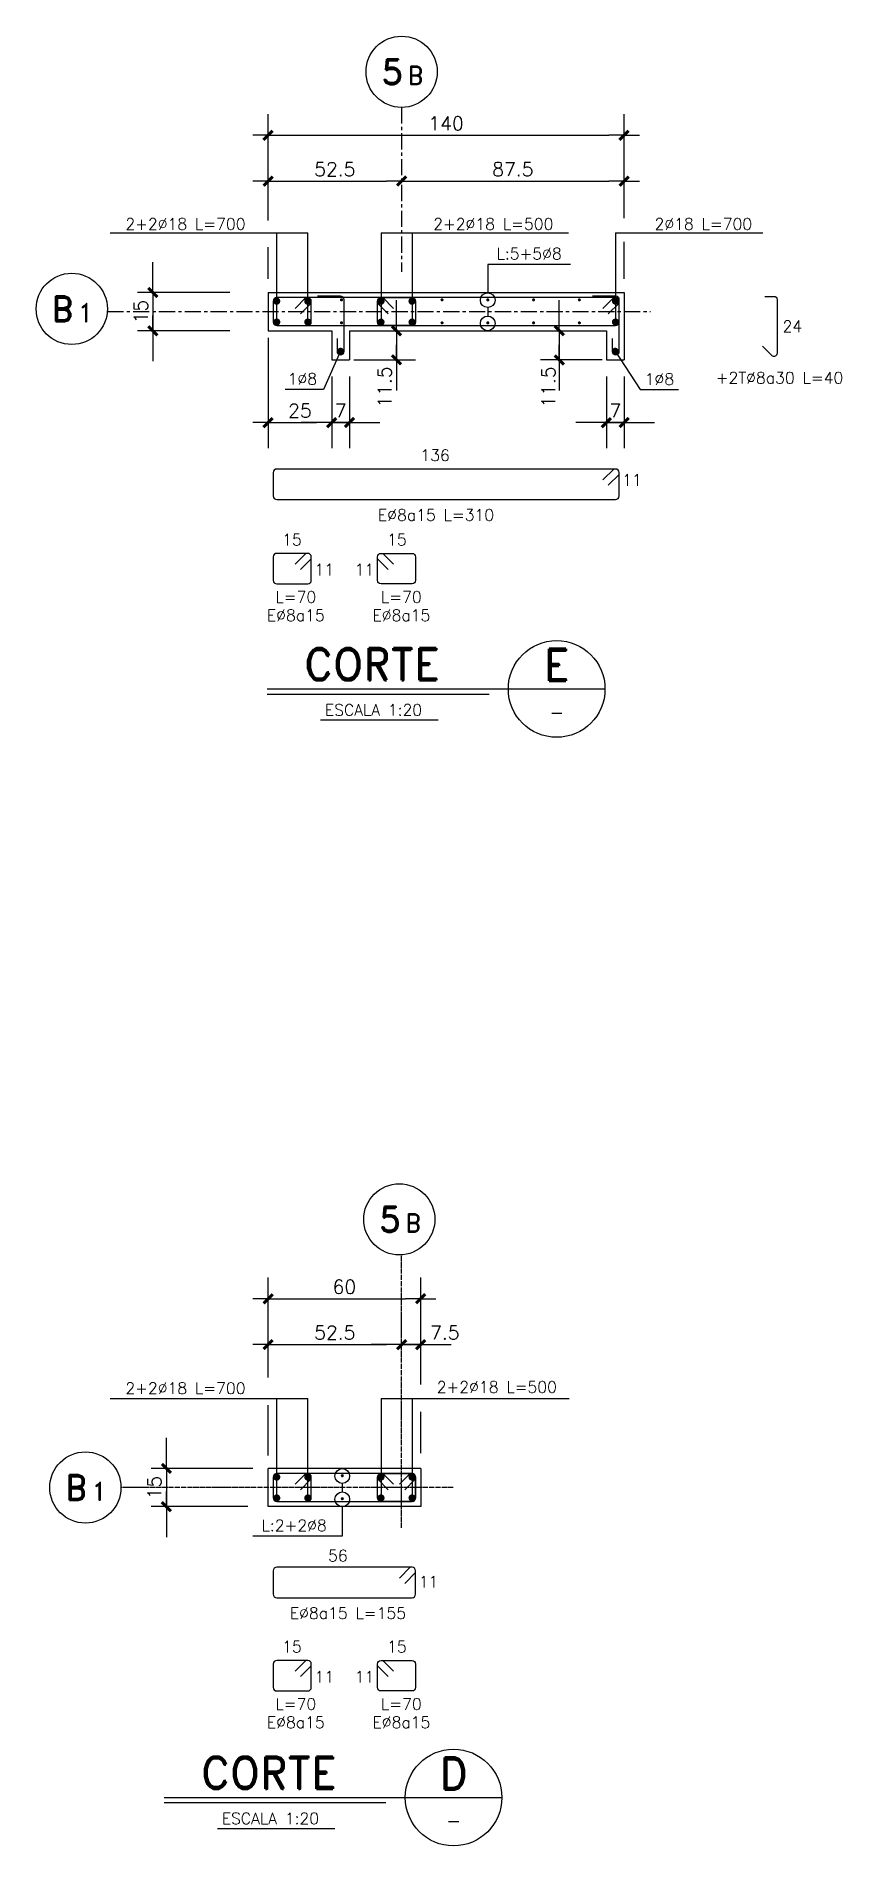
# Model space of a CAD drawing. Header units: millimetres. Extents: x 7459 to 12214, y -1151 to 2331.
# Drawn here: x 11422 to 12214, y -340 to 1439 of the extents above; entities that cross this region are included whole.
import ezdxf
from ezdxf.enums import TextEntityAlignment as Align

# ---------------------------------------------------------------- set-up
doc = ezdxf.new("R2010")
doc.units = ezdxf.units.MM
doc.header["$LTSCALE"] = 0.5
doc.linetypes.add('CENTER', pattern=[50.8, 31.75, -6.35, 6.35, -6.35])
doc.linetypes.add('EJES', pattern=[12.5, 10, -1, 0.5, -1])
for name, color, linetype in [('A-LINEA 015', 6, 'Continuous'), ('CORTES', 5, 'Continuous'), ('EJES', 1, 'CENTER')]:
    doc.layers.add(name, color=color, linetype=linetype)
doc.styles.add('ROMAND', font='romand')
doc.styles.add('ROMANS', font='romans')
doc.styles.add('ROMANS0', font='romans.shx')
doc.styles.add('SIETE50', font='ROMAND.SHX', dxfattribs={"height": 31.5})
doc.dimstyles.new('ING20', dxfattribs={"dimscale": 50, "dimtxt": 0.27, "dimasz": 0.3, "dimexe": 0.3, "dimexo": 1, "dimgap": 0.1, "dimtad": 1, "dimlfac": 0.4, "dimzin": 12, "dimdsep": 46, "dimtxsty": 'ROMANS', "dimblk1": 'TICK1', "dimblk2": 'TICK1', "dimsah": 1, "dimcen": 0.09, "dimse1": 1, "dimse2": 1, "dimclrd": 2, "dimclre": 1, "dimclrt": 3, "dimadec": 0, "dimazin": 0, "dimtfac": 1, "dimtix": 1, "dimtmove": 2, "dimatfit": 3, "dimldrblk": 'TICK1', "dimfxl": 1, "dimtolj": 1, "dimtzin": 12, "dimarcsym": 0})

msp = doc.modelspace()

# ---------------------------------------------------------------- texts
at = {"layer": 'CORTES', "color": 9, "style": 'ROMANS0'}
for s, p in [('2+2%%C18 L=700', (11568.384, 1248.728)), ('2+2%%C18 L=500', (11870.98, 1248.728)), ('2%%C18 L=700', (12077.465, 1248.728)), ('L:5+5%%C8', (11906.208, 1219.531)), ('1%%c8', (11683.33, 1096.459)), ('1%%c8', (12034.299, 1096.261)), ('2+2%%C18 L=700', (11568.384, 104.304)), ('2+2%%C18 L=500', (11874.45, 105.428)), ('L:2+2%%c8', (11675.223, -30.603))]:
    msp.add_text(s, height=11.25, dxfattribs=at).set_placement(p, align=Align.CENTER)
at = {"layer": 'CORTES', "color": 3, "ltscale": 0.5, "style": 'ROMANS0'}
for s, p in [('24', (12164.969, 1153.698)), ('136', (11813.755, 1027.002)), ('11', (12007.358, 1002.663)), ('15', (11673.028, 944.088)), ('11', (11704.858, 914.497)), ('56', (11718.212, -54.73)), ('11', (11807.356, -80.324)), ('15', (11673.028, -144.164)), ('11', (11704.858, -173.755))]:
    msp.add_text(s, height=11.25, dxfattribs=at).set_placement(p, align=Align.MIDDLE)
for s, p in [('+2T%%c8a30 L=40', (12152.342, 1097.494)), ('E%%C8a15 L=310', (11814.724, 962.661)), ('L=70', (11676.887, 882.044)), ('L=70', (11780.642, 882.044)), ('E%%C8a15', (11676.887, 864.044)), ('E%%C8a15', (11780.642, 864.044)), ('E%%C8a15 L=155', (11728.082, -116.887)), ('L=70', (11676.887, -206.207)), ('L=70', (11780.642, -206.207)), ('E%%C8a15', (11676.887, -224.207)), ('E%%C8a15', (11780.642, -224.207))]:
    msp.add_text(s, height=11.25, dxfattribs=at).set_placement(p, align=Align.CENTER)
for s, p in [('15', (11776.209, 944.088)), ('11', (11744.378, 914.497)), ('15', (11776.209, -144.164)), ('11', (11744.378, -173.755))]:
    msp.add_text(s, height=11.25, rotation=359.999997, dxfattribs=at).set_placement(p, align=Align.MIDDLE)

# ---------------------------------------------------------------- blocks, each defined once
blk = doc.blocks.new('TICK1')
at = {"color": 2}
for points in [[(0, 0), (-1, 0)], [(0, 0), (1, 0)]]:
    blk.add_lwpolyline(points, dxfattribs=at)
at = {"color": 2, "const_width": 0.2}
blk.add_lwpolyline([(-0.3, -0.3), (0.3, 0.3)], dxfattribs=at)
blk = doc.blocks.new('*D20')
at = {"layer": 'CORTES', "color": 2, "lineweight": -2}
for p, q in [((11549.6, 46), (11549.6, 61)), ((11549.6, 31), (11549.6, -6.5)), ((11549.6, -21.5), (11549.6, -36.5))]:
    blk.add_line(p, q, dxfattribs=at)
at = {"layer": 'Defpoints', "color": 0}
for p in [(11549.6, 31), (11549.6, -6.5), (11549.6, -6.5)]:
    blk.add_point(p, dxfattribs=at)
at = {"layer": 'CORTES', "color": 2, "lineweight": -2, "xscale": 15, "yscale": 15, "zscale": 15}
for p, rotation in [((11549.6, 31), 270), ((11549.6, -6.5), 90)]:
    blk.add_blockref('TICK1', p, dxfattribs=dict(at, rotation=rotation))
at = {"layer": 'CORTES', "color": 3, "insert": (11537.9, 12.3), "char_height": 13.5, "attachment_point": 5, "rotation": 90, "style": 'ROMANS'}
blk.add_mtext('\\A1;15', dxfattribs=at)
blk = doc.blocks.new('*D21')
at = {"layer": 'CORTES', "color": 2, "lineweight": -2}
for p, q in [((11765.9, 152.8), (11750.9, 152.8)), ((11780.9, 152.8), (11799.6, 152.8)), ((11814.6, 152.8), (11829.6, 152.8))]:
    blk.add_line(p, q, dxfattribs=at)
at = {"layer": 'Defpoints', "color": 0}
for p in [(11780.9, 152.8), (11799.6, 152.8), (11799.6, 152.8)]:
    blk.add_point(p, dxfattribs=at)
at = {"layer": 'CORTES', "color": 2, "lineweight": -2, "xscale": 15, "yscale": 15, "zscale": 15}
blk.add_blockref('TICK1', (11780.9, 152.8), dxfattribs=at)
at = {"layer": 'CORTES', "color": 2, "lineweight": -2, "xscale": 15, "yscale": 15, "zscale": 15, "rotation": 180}
blk.add_blockref('TICK1', (11799.6, 152.8), dxfattribs=at)
at = {"layer": 'CORTES', "color": 3, "insert": (11823.3, 164.6), "char_height": 13.5, "attachment_point": 5, "style": 'ROMANS'}
blk.add_mtext('\\A1;7.5', dxfattribs=at)
blk = doc.blocks.new('t-corte')
at = {"color": 6}
for p, q in [((-169.7, -4.9), (162.3, -4.9)), ((-169.7, -9.9), (48.3, -9.9))]:
    blk.add_line(p, q, dxfattribs=at)
at = {"color": 3}
blk.add_line((-117.3, -35.3), (-1.8, -35.3), dxfattribs=at)
blk.add_circle((114.8, -4.9), 47.5, dxfattribs=at)
at = {"color": 6, "style": 'SIETE50'}
blk.add_text('CORTE', height=31.5, dxfattribs=at).set_placement((-133.4, 3.7))
blk.add_attdef('A', text='', height=31.5, dxfattribs=at).set_placement((114.9, 18.7), align=Align.MIDDLE_CENTER)
at = {"color": 3, "style": 'ROMANS'}
blk.add_attdef('ESCALA', (-113, -31.1), '', height=11.2, dxfattribs=at)
blk.add_attdef('-', text='', height=13, dxfattribs=at).set_placement((115, -27.7), align=Align.MIDDLE)
blk = doc.blocks.new('*D22')
at = {"layer": 'CORTES', "color": 2, "lineweight": -2}
blk.add_line((11664.6, 152.8), (11765.9, 152.8), dxfattribs=at)
at = {"layer": 'Defpoints', "color": 0}
for p in [(11649.6, 152.8), (11780.9, 152.8), (11780.9, 152.8)]:
    blk.add_point(p, dxfattribs=at)
at = {"layer": 'CORTES', "color": 2, "lineweight": -2, "xscale": 15, "yscale": 15, "zscale": 15, "rotation": 180}
blk.add_blockref('TICK1', (11649.6, 152.8), dxfattribs=at)
at = {"layer": 'CORTES', "color": 2, "lineweight": -2, "xscale": 15, "yscale": 15, "zscale": 15}
blk.add_blockref('TICK1', (11780.9, 152.8), dxfattribs=at)
at = {"layer": 'CORTES', "color": 3, "insert": (11715.2, 164.6), "char_height": 13.5, "attachment_point": 5, "style": 'ROMANS'}
blk.add_mtext('\\A1;52.5', dxfattribs=at)
blk = doc.blocks.new('eje-3')
at = {"color": 3, "linetype": 'Continuous'}
blk.add_circle((0, 0), 35, dxfattribs=at)
at = {"color": 5, "linetype": 'Continuous', "style": 'ROMAND'}
for height, p in [(25, (-9.2, 0)), (18, (13.7, -3.6))]:
    blk.add_attdef('0', text='', height=height, dxfattribs=at).set_placement(p, align=Align.MIDDLE)
blk = doc.blocks.new('*D69')
at = {"layer": 'CORTES', "color": 2, "lineweight": -2}
blk.add_line((11664.6, 197.8), (11784.6, 197.8), dxfattribs=at)
at = {"layer": 'Defpoints', "color": 0}
for p in [(11649.6, 197.8), (11799.6, 197.8), (11799.6, 197.8)]:
    blk.add_point(p, dxfattribs=at)
at = {"layer": 'CORTES', "color": 2, "lineweight": -2, "xscale": 15, "yscale": 15, "zscale": 15, "rotation": 180}
blk.add_blockref('TICK1', (11649.6, 197.8), dxfattribs=at)
at = {"layer": 'CORTES', "color": 2, "lineweight": -2, "xscale": 15, "yscale": 15, "zscale": 15}
blk.add_blockref('TICK1', (11799.6, 197.8), dxfattribs=at)
at = {"layer": 'CORTES', "color": 3, "insert": (11724.6, 209.6), "char_height": 13.5, "attachment_point": 5, "style": 'ROMANS'}
blk.add_mtext('\\A1;60', dxfattribs=at)
blk = doc.blocks.new('*D72')
at = {"layer": 'CORTES', "color": 2, "lineweight": -2}
for p, q in [((11536.3, 1201.9), (11536.3, 1216.9)), ((11536.3, 1186.9), (11536.3, 1149.4)), ((11536.3, 1134.4), (11536.3, 1119.4))]:
    blk.add_line(p, q, dxfattribs=at)
at = {"layer": 'Defpoints', "color": 0}
for p in [(11536.3, 1186.9), (11536.3, 1149.4), (11536.3, 1149.4)]:
    blk.add_point(p, dxfattribs=at)
at = {"layer": 'CORTES', "color": 2, "lineweight": -2, "xscale": 15, "yscale": 15, "zscale": 15}
for p, rotation in [((11536.3, 1186.9), 270), ((11536.3, 1149.4), 90)]:
    blk.add_blockref('TICK1', p, dxfattribs=dict(at, rotation=rotation))
at = {"layer": 'CORTES', "color": 3, "insert": (11524.5, 1168.2), "char_height": 13.5, "attachment_point": 5, "rotation": 90, "style": 'ROMANS'}
blk.add_mtext('\\A1;15', dxfattribs=at)
blk = doc.blocks.new('*D74')
at = {"layer": 'CORTES', "color": 2, "lineweight": -2}
blk.add_line((11795.9, 1296.5), (11984.6, 1296.5), dxfattribs=at)
at = {"layer": 'Defpoints', "color": 0}
for p in [(11780.9, 1296.5), (11999.6, 1296.5), (11999.6, 1296.5)]:
    blk.add_point(p, dxfattribs=at)
at = {"layer": 'CORTES', "color": 2, "lineweight": -2, "xscale": 15, "yscale": 15, "zscale": 15, "rotation": 180}
blk.add_blockref('TICK1', (11780.9, 1296.5), dxfattribs=at)
at = {"layer": 'CORTES', "color": 2, "lineweight": -2, "xscale": 15, "yscale": 15, "zscale": 15}
blk.add_blockref('TICK1', (11999.6, 1296.5), dxfattribs=at)
at = {"layer": 'CORTES', "color": 3, "insert": (11890.2, 1308.2), "char_height": 13.5, "attachment_point": 5, "style": 'ROMANS'}
blk.add_mtext('\\A1;87.5', dxfattribs=at)
blk = doc.blocks.new('*D75')
at = {"layer": 'CORTES', "color": 2, "lineweight": -2}
blk.add_line((11664.6, 1296.5), (11765.9, 1296.5), dxfattribs=at)
at = {"layer": 'Defpoints', "color": 0}
for p in [(11649.6, 1296.5), (11780.9, 1296.5), (11780.9, 1296.5)]:
    blk.add_point(p, dxfattribs=at)
at = {"layer": 'CORTES', "color": 2, "lineweight": -2, "xscale": 15, "yscale": 15, "zscale": 15, "rotation": 180}
blk.add_blockref('TICK1', (11649.6, 1296.5), dxfattribs=at)
at = {"layer": 'CORTES', "color": 2, "lineweight": -2, "xscale": 15, "yscale": 15, "zscale": 15}
blk.add_blockref('TICK1', (11780.9, 1296.5), dxfattribs=at)
at = {"layer": 'CORTES', "color": 3, "insert": (11715.2, 1308.2), "char_height": 13.5, "attachment_point": 5, "style": 'ROMANS'}
blk.add_mtext('\\A1;52.5', dxfattribs=at)
blk = doc.blocks.new('*D73')
at = {"layer": 'CORTES', "color": 2, "lineweight": -2}
blk.add_line((11664.6, 1341.5), (11984.6, 1341.5), dxfattribs=at)
at = {"layer": 'Defpoints', "color": 0}
for p in [(11649.6, 1341.5), (11999.6, 1341.5), (11999.6, 1341.5)]:
    blk.add_point(p, dxfattribs=at)
at = {"layer": 'CORTES', "color": 2, "lineweight": -2, "xscale": 15, "yscale": 15, "zscale": 15, "rotation": 180}
blk.add_blockref('TICK1', (11649.6, 1341.5), dxfattribs=at)
at = {"layer": 'CORTES', "color": 2, "lineweight": -2, "xscale": 15, "yscale": 15, "zscale": 15}
blk.add_blockref('TICK1', (11999.6, 1341.5), dxfattribs=at)
at = {"layer": 'CORTES', "color": 3, "insert": (11824.6, 1353.2), "char_height": 13.5, "attachment_point": 5, "style": 'ROMANS'}
blk.add_mtext('\\A1;140', dxfattribs=at)
blk = doc.blocks.new('*D76')
at = {"layer": 'CORTES', "color": 2, "lineweight": -2}
for p, q in [((11697.1, 1059.1), (11682.1, 1059.1)), ((11712.1, 1059.1), (11729.6, 1059.1)), ((11744.6, 1059.1), (11759.6, 1059.1))]:
    blk.add_line(p, q, dxfattribs=at)
at = {"layer": 'Defpoints', "color": 0}
for p in [(11712.1, 1059.1), (11729.6, 1059.1), (11729.6, 1059.1)]:
    blk.add_point(p, dxfattribs=at)
at = {"layer": 'CORTES', "color": 2, "lineweight": -2, "xscale": 15, "yscale": 15, "zscale": 15}
blk.add_blockref('TICK1', (11712.1, 1059.1), dxfattribs=at)
at = {"layer": 'CORTES', "color": 2, "lineweight": -2, "xscale": 15, "yscale": 15, "zscale": 15, "rotation": 180}
blk.add_blockref('TICK1', (11729.6, 1059.1), dxfattribs=at)
at = {"layer": 'CORTES', "color": 3, "insert": (11720.9, 1070.9), "char_height": 13.5, "attachment_point": 5, "style": 'ROMANS'}
blk.add_mtext('\\A1;7', dxfattribs=at)
blk = doc.blocks.new('*D77')
at = {"layer": 'CORTES', "color": 2, "lineweight": -2}
blk.add_line((11664.6, 1059.1), (11697.1, 1059.1), dxfattribs=at)
at = {"layer": 'Defpoints', "color": 0}
for p in [(11649.6, 1059.1), (11712.1, 1059.1), (11712.1, 1059.1)]:
    blk.add_point(p, dxfattribs=at)
at = {"layer": 'CORTES', "color": 2, "lineweight": -2, "xscale": 15, "yscale": 15, "zscale": 15, "rotation": 180}
blk.add_blockref('TICK1', (11649.6, 1059.1), dxfattribs=at)
at = {"layer": 'CORTES', "color": 2, "lineweight": -2, "xscale": 15, "yscale": 15, "zscale": 15}
blk.add_blockref('TICK1', (11712.1, 1059.1), dxfattribs=at)
at = {"layer": 'CORTES', "color": 3, "insert": (11680.9, 1070.9), "char_height": 13.5, "attachment_point": 5, "style": 'ROMANS'}
blk.add_mtext('\\A1;25', dxfattribs=at)
blk = doc.blocks.new('*D78')
at = {"layer": 'CORTES', "color": 2, "lineweight": -2}
for p, q in [((11967.1, 1059.1), (11952.1, 1059.1)), ((11982.1, 1059.1), (11999.6, 1059.1)), ((12014.6, 1059.1), (12029.6, 1059.1))]:
    blk.add_line(p, q, dxfattribs=at)
at = {"layer": 'Defpoints', "color": 0}
for p in [(11982.1, 1059.1), (11999.6, 1059.1), (11999.6, 1059.1)]:
    blk.add_point(p, dxfattribs=at)
at = {"layer": 'CORTES', "color": 2, "lineweight": -2, "xscale": 15, "yscale": 15, "zscale": 15}
blk.add_blockref('TICK1', (11982.1, 1059.1), dxfattribs=at)
at = {"layer": 'CORTES', "color": 2, "lineweight": -2, "xscale": 15, "yscale": 15, "zscale": 15, "rotation": 180}
blk.add_blockref('TICK1', (11999.6, 1059.1), dxfattribs=at)
at = {"layer": 'CORTES', "color": 3, "insert": (11990.9, 1070.9), "char_height": 13.5, "attachment_point": 5, "style": 'ROMANS'}
blk.add_mtext('\\A1;7', dxfattribs=at)
blk = doc.blocks.new('*D79')
at = {"layer": 'CORTES', "color": 2, "lineweight": -2}
for p, q in [((11775.8, 1164.4), (11775.8, 1179.4)), ((11775.8, 1149.4), (11775.8, 1120.7)), ((11775.8, 1105.7), (11775.8, 1090.7))]:
    blk.add_line(p, q, dxfattribs=at)
at = {"layer": 'Defpoints', "color": 0}
for p in [(11775.8, 1149.4), (11775.8, 1120.7), (11775.8, 1120.7)]:
    blk.add_point(p, dxfattribs=at)
at = {"layer": 'CORTES', "color": 2, "lineweight": -2, "xscale": 15, "yscale": 15, "zscale": 15}
for p, rotation in [((11775.8, 1149.4), 270), ((11775.8, 1120.7), 90)]:
    blk.add_blockref('TICK1', p, dxfattribs=dict(at, rotation=rotation))
at = {"layer": 'CORTES', "color": 3, "insert": (11764.1, 1094.1), "char_height": 13.5, "attachment_point": 5, "rotation": 90, "style": 'ROMANS'}
blk.add_mtext('\\A1;11.5', dxfattribs=at)
blk = doc.blocks.new('*D80')
at = {"layer": 'CORTES', "color": 2, "lineweight": -2}
for p, q in [((11935.9, 1164.4), (11935.9, 1179.4)), ((11935.9, 1149.4), (11935.9, 1120.7)), ((11935.9, 1105.7), (11935.9, 1090.7))]:
    blk.add_line(p, q, dxfattribs=at)
at = {"layer": 'Defpoints', "color": 0}
for p in [(11935.9, 1149.4), (11935.9, 1120.7), (11935.9, 1120.7)]:
    blk.add_point(p, dxfattribs=at)
at = {"layer": 'CORTES', "color": 2, "lineweight": -2, "xscale": 15, "yscale": 15, "zscale": 15}
for p, rotation in [((11935.9, 1149.4), 270), ((11935.9, 1120.7), 90)]:
    blk.add_blockref('TICK1', p, dxfattribs=dict(at, rotation=rotation))
at = {"layer": 'CORTES', "color": 3, "insert": (11925.2, 1094.1), "char_height": 13.5, "attachment_point": 5, "rotation": 90, "style": 'ROMANS'}
blk.add_mtext('\\A1;11.5', dxfattribs=at)

# ---------------------------------------------------------------- dimensions: what is measured, and where the dimension line sits
at = {"layer": 'CORTES'}
for base, p1, p2, picture, middle in [((11999.618, 1341.458), (11649.618, 1341.458), (11999.618, 1341.458), '*D73', (11824.618, 1353.208)), ((11780.868, 1296.458), (11649.618, 1296.458), (11780.868, 1296.458), '*D75', (11715.243, 1308.208)), ((11999.618, 1296.458), (11780.868, 1296.458), (11999.618, 1296.458), '*D74', (11890.243, 1308.208)), ((11712.118, 1059.127), (11649.618, 1059.127), (11712.118, 1059.127), '*D77', (11680.868, 1070.877)), ((11729.618, 1059.127), (11712.118, 1059.127), (11729.618, 1059.127), '*D76', (11720.868, 1070.877)), ((11999.618, 1059.127), (11982.118, 1059.127), (11999.618, 1059.127), '*D78', (11990.868, 1070.877)), ((11799.618, 197.847), (11649.618, 197.847), (11799.618, 197.847), '*D69', (11724.618, 209.597)), ((11780.868, 152.847), (11649.618, 152.847), (11780.868, 152.847), '*D22', (11715.243, 164.597))]:
    dim = msp.add_linear_dim(base=base, p1=p1, p2=p2, dimstyle='ING20', dxfattribs=at)
    dim.commit()
    dim.dimension.update_dxf_attribs({"geometry": picture, "text_midpoint": middle})
for base, p1, p2, picture, middle in [((11536.275, 1149.45), (11536.275, 1186.95), (11536.275, 1149.45), '*D72', (11524.525, 1168.2)), ((11549.618, -6.451), (11549.618, 31.049), (11549.618, -6.451), '*D20', (11537.868, 12.299))]:
    dim = msp.add_linear_dim(base=base, p1=p1, p2=p2, angle=270, dimstyle='ING20', dxfattribs=at)
    dim.commit()
    dim.dimension.update_dxf_attribs({"geometry": picture, "text_midpoint": middle})
for base, p1, p2, picture, middle in [((11775.82, 1120.7), (11775.82, 1149.45), (11775.82, 1120.7), '*D79', (11764.07, 1094.066)), ((11935.916, 1120.7), (11935.916, 1149.45), (11935.916, 1120.7), '*D80', (11925.23, 1094.066))]:
    dim = msp.add_linear_dim(base=base, p1=p1, p2=p2, angle=270, dimstyle='ING20', dxfattribs=at)
    dim.commit()
    dim.dimension.update_dxf_attribs({"geometry": picture, "text_midpoint": middle, "dimtype": 160})
dim = msp.add_linear_dim(base=(11799.618, 152.847), p1=(11780.868, 152.847), p2=(11799.618, 152.847), dimstyle='ING20', dxfattribs=at)
dim.commit()
dim.dimension.update_dxf_attribs({"geometry": '*D21', "text_midpoint": (11823.35, 164.597), "dimtype": 160})

# ---------------------------------------------------------------- linework, layer by layer
at = {"layer": 'CORTES', "color": 1}
for p, q in [((11649.618, 1257.834), (11649.618, 1362.392)), ((11999.618, 1260.104), (11999.618, 1362.392)), ((11494.431, 1245.492), (11688.618, 1245.492)), ((11658.118, 1157.952), (11658.118, 1245.492)), ((11688.618, 1157.952), (11688.618, 1245.492)), ((11760.618, 1245.492), (11944.752, 1245.492)), ((11760.618, 1245.492), (11760.618, 1157.952)), ((11791.115, 1245.492), (11791.115, 1157.952)), ((11991.118, 1245.492), (11991.118, 1157.952)), ((11991.118, 1245.492), (12136.041, 1245.492)), ((11649.618, 1200.48), (11649.618, 1231.529)), ((11999.618, 1200.48), (11999.618, 1236.731)), ((11865.566, 1214.453), (11865.566, 1186.95)), ((11947.035, 1214.453), (11865.566, 1214.453)), ((11612.069, 1186.95), (11521.275, 1186.95)), ((11865.566, 1172.248), (11865.566, 1163.874)), ((11612.069, 1149.45), (11521.275, 1149.45)), ((11649.618, 1142.507), (11649.618, 1033.889)), ((11720.868, 1129.2), (11704.14, 1091.543)), ((11733.847, 1120.7), (11794.43, 1120.7)), ((11977.889, 1120.7), (11917.307, 1120.7)), ((11990.868, 1129.2), (12015.344, 1091.543)), ((11712.118, 1104.454), (11712.118, 1033.889)), ((11729.618, 1104.454), (11729.618, 1033.889)), ((11982.118, 1104.454), (11982.118, 1033.889)), ((11999.618, 1104.454), (11999.618, 1033.889)), ((11704.14, 1091.543), (11666.325, 1091.543)), ((12015.344, 1091.543), (12053.159, 1091.543)), ((11649.618, 120.443), (11649.618, 218.78)), ((11799.618, 113.535), (11799.618, 218.78)), ((11494.431, 99.88), (11688.618, 99.88)), ((11649.618, 43.881), (11649.618, 93.137)), ((11658.118, 2.052), (11658.118, 99.88)), ((11688.618, 2.052), (11688.618, 99.88)), ((11760.618, 99.88), (11945.57, 99.88)), ((11760.618, 99.88), (11760.618, 2.052)), ((11791.115, 99.88), (11791.115, 2.052)), ((11799.618, 46.049), (11799.618, 86.749)), ((11634.618, 31.049), (11534.618, 31.049)), ((11722.559, 16.347), (11722.559, 7.973)), ((11629.829, -6.451), (11534.618, -6.451)), ((11722.559, -6.504), (11722.559, -35.681)), ((11722.559, -35.681), (11634.648, -35.681))]:
    msp.add_line(p, q, dxfattribs=at)
at = {"layer": 'CORTES'}
for p, q in [((11649.618, 1186.95), (11649.618, 1149.45)), ((11649.618, 1186.95), (11999.618, 1186.95)), ((11999.618, 1186.95), (11999.618, 1120.7)), ((11649.618, 1149.45), (11712.118, 1149.45)), ((11712.118, 1149.45), (11712.118, 1120.7)), ((11729.618, 1149.45), (11729.618, 1120.7)), ((11729.618, 1149.45), (11982.118, 1149.45)), ((11982.118, 1149.45), (11982.118, 1120.7)), ((11712.118, 1120.7), (11729.618, 1120.7)), ((11982.118, 1120.7), (11999.618, 1120.7)), ((11649.618, -6.451), (11649.618, 31.049)), ((11799.618, 31.049), (11649.618, 31.049)), ((11799.618, 31.049), (11799.618, -6.451)), ((11799.618, -6.451), (11649.618, -6.451))]:
    msp.add_line(p, q, dxfattribs=at)
at = {"layer": 'CORTES', "color": 2}
for p, q in [((11686.818, 1181.952), (11676.212, 1171.346)), ((11692.118, 1176.652), (11681.512, 1166.046)), ((11757.118, 1176.652), (11767.725, 1166.046)), ((11762.418, 1181.952), (11773.025, 1171.346)), ((11989.318, 1181.952), (11978.712, 1171.346)), ((11994.618, 1176.652), (11984.012, 1166.046)), ((11686.818, 26.052), (11676.212, 15.445)), ((11692.118, 20.752), (11681.512, 10.145)), ((11757.118, 20.752), (11767.725, 10.145)), ((11762.418, 26.052), (11773.025, 15.445)), ((11789.315, 26.052), (11778.709, 15.445)), ((11794.615, 20.752), (11784.009, 10.145))]:
    msp.add_line(p, q, dxfattribs=at)
at = {"layer": 'CORTES', "color": 7, "ltscale": 0.5}
for p, q in [((11989.318, 1013.471), (11978.712, 1002.865)), ((11994.618, 1008.171), (11984.012, 997.565)), ((11686.818, 930.557), (11676.212, 919.951)), ((11692.118, 925.257), (11681.512, 914.651)), ((11757.118, 925.257), (11767.725, 914.651)), ((11762.418, 930.557), (11773.025, 919.951)), ((11789.315, -66.077), (11778.709, -76.684)), ((11794.615, -71.377), (11784.009, -81.984)), ((11686.818, -157.694), (11676.212, -168.301)), ((11762.418, -157.694), (11773.025, -168.301)), ((11692.118, -162.994), (11681.512, -173.601)), ((11757.118, -162.994), (11767.725, -173.601))]:
    msp.add_line(p, q, dxfattribs=at)
at = {"layer": 'CORTES', "color": 1, "linetype": 'EJES'}
for p, q in [((11780.868, -27.325), (11780.868, 240.908)), ((11831.641, 12.299), (11505.002, 12.299))]:
    msp.add_line(p, q, dxfattribs=at)
at = {"layer": 'CORTES', "color": 2}
for points in [[(11654.618, 1157.952, 0.41421356), (11658.118, 1154.452), (11991.118, 1154.452, 0.41421356), (11994.618, 1157.952), (11994.618, 1164.452), (11994.618, 1178.452, 0.41421356), (11991.118, 1181.952), (11658.118, 1181.952, 0.41421356), (11654.618, 1178.452)], [(11654.618, 1157.952, 0.41421356), (11658.118, 1154.452), (11688.618, 1154.452, 0.41421356), (11692.118, 1157.952), (11692.118, 1164.452), (11692.118, 1178.452, 0.41421356), (11688.618, 1181.952), (11658.118, 1181.952, 0.41421356), (11654.618, 1178.452)], [(11794.618, 1157.952, -0.41421356), (11791.118, 1154.452), (11760.618, 1154.452, -0.41421356), (11757.118, 1157.952), (11757.118, 1164.452), (11757.118, 1178.452, -0.41421356), (11760.618, 1181.952), (11791.118, 1181.952, -0.41421356), (11794.618, 1178.452)], [(11654.618, 2.052, 0.41421356), (11658.118, -1.448), (11791.115, -1.448, 0.41421356), (11794.615, 2.052), (11794.615, 8.552), (11794.615, 22.552, 0.41421356), (11791.115, 26.052), (11658.118, 26.052, 0.41421356), (11654.618, 22.552)], [(11654.618, 2.052, 0.41421356), (11658.118, -1.448), (11688.618, -1.448, 0.41421356), (11692.118, 2.052), (11692.118, 8.552), (11692.118, 22.552, 0.41421356), (11688.618, 26.052), (11658.118, 26.052, 0.41421356), (11654.618, 22.552)], [(11794.618, 2.052, -0.41421356), (11791.118, -1.448), (11760.618, -1.448, -0.41421356), (11757.118, 2.052), (11757.118, 8.552), (11757.118, 22.552, -0.41421356), (11760.618, 26.052), (11791.118, 26.052, -0.41421356), (11794.618, 22.552)]]:
    msp.add_lwpolyline(points, format="xyb", close=True, dxfattribs=at)
at = {"layer": 'CORTES', "color": 2, "const_width": 3.5}
for points in [[(11658.118, 1180.202, 1), (11658.118, 1176.702, 1)], [(11688.618, 1180.202, -1), (11688.618, 1176.702, -1)], [(11760.621, 1180.202, -1), (11760.621, 1176.702, -1)], [(11791.115, 1180.202, 1), (11791.115, 1176.702, 1)], [(11991.118, 1180.202, 1), (11991.118, 1176.702, 1)], [(11658.118, 1159.702, 1), (11658.118, 1156.202, 1)], [(11688.618, 1159.702, -1), (11688.618, 1156.202, -1)], [(11760.621, 1159.702, -1), (11760.621, 1156.202, -1)], [(11791.115, 1159.702, 1), (11791.115, 1156.202, 1)], [(11991.118, 1159.702, 1), (11991.118, 1156.202, 1)], [(11720.868, 1130.95, -1), (11720.868, 1127.45, -1)], [(11990.868, 1130.95, 1), (11990.868, 1127.45, 1)], [(11658.118, 24.302, 1), (11658.118, 20.802, 1)], [(11688.618, 24.302, -1), (11688.618, 20.802, -1)], [(11760.621, 24.302, -1), (11760.621, 20.802, -1)], [(11791.115, 24.302, 1), (11791.115, 20.802, 1)], [(11658.118, 3.802, 1), (11658.118, 0.302, 1)], [(11688.618, 3.802, -1), (11688.618, 0.302, -1)], [(11760.621, 3.802, -1), (11760.621, 0.302, -1)], [(11791.115, 3.802, 1), (11791.115, 0.302, 1)]]:
    msp.add_lwpolyline(points, format="xyb", close=True, dxfattribs=at)
at = {"layer": 'CORTES', "color": 2}
for points in [[(11717.368, 1141.67), (11717.368, 1129.2, 1), (11724.368, 1129.2), (11724.368, 1179.952, 0.41421356), (11720.868, 1183.452), (11698.074, 1183.452)], [(11987.868, 1141.67), (11987.868, 1129.2, 1), (11994.868, 1129.2), (11994.868, 1179.952, 0.41421356), (11991.368, 1183.452), (11968.574, 1183.452)]]:
    msp.add_lwpolyline(points, format="xyb", dxfattribs=at)
at = {"layer": 'CORTES', "color": 2, "ltscale": 0.5, "const_width": 1.5}
for points in [[(11721.031, 1179.764, 1), (11722.531, 1179.764, 1)], [(11819.832, 1179.764, 1), (11821.332, 1179.764, 1)], [(11864.832, 1179.764, 1), (11866.332, 1179.764, 1)], [(11909.832, 1179.764, 1), (11911.332, 1179.764, 1)], [(11954.832, 1179.764, 1), (11956.332, 1179.764, 1)], [(11721.031, 1157.169, -1), (11722.531, 1157.169, -1)], [(11819.832, 1157.169, -1), (11821.332, 1157.169, -1)], [(11864.832, 1157.169, -1), (11866.332, 1157.169, -1)], [(11909.832, 1157.169, -1), (11911.332, 1157.169, -1)], [(11954.832, 1157.169, -1), (11956.332, 1157.169, -1)], [(11721.826, 23.863, 1), (11723.326, 23.863, 1)], [(11721.826, 1.268, -1), (11723.326, 1.268, -1)]]:
    msp.add_lwpolyline(points, format="xyb", close=True, dxfattribs=at)
at = {"layer": 'CORTES', "color": 7, "ltscale": 0.5}
msp.add_lwpolyline([(12137.969, 1183.202), (12146.969, 1183.202, -0.41421356), (12149.969, 1180.202), (12149.969, 1127.195, -0.66817864), (12144.848, 1125.073), (12135.747, 1134.175)], format="xyb", dxfattribs=at)
at = {"layer": 'CORTES', "color": 7, "ltscale": 0.5, "elevation": 0}
for points in [[(11654.618, 986.971, 0.41421356), (11658.118, 983.471), (11991.118, 983.471, 0.41421356), (11994.618, 986.971), (11994.618, 998.471), (11994.618, 1009.971, 0.41421356), (11991.118, 1013.471), (11658.118, 1013.471, 0.41421356), (11654.618, 1009.971)], [(11654.618, 904.057, 0.41421356), (11658.118, 900.557), (11688.618, 900.557, 0.41421356), (11692.118, 904.057), (11692.118, 915.557), (11692.118, 927.057, 0.41421356), (11688.618, 930.557), (11658.118, 930.557, 0.41421356), (11654.618, 927.057)], [(11794.618, 904.057, -0.41421356), (11791.118, 900.557), (11760.618, 900.557, -0.41421356), (11757.118, 904.057), (11757.118, 915.557), (11757.118, 927.057, -0.41421356), (11760.618, 930.557), (11791.118, 930.557, -0.41421356), (11794.618, 927.057)], [(11654.618, -92.577, 0.41421356), (11658.118, -96.077), (11791.115, -96.077, 0.41421356), (11794.615, -92.577), (11794.615, -81.077), (11794.615, -69.577, 0.41421356), (11791.115, -66.077), (11658.118, -66.077, 0.41421356), (11654.618, -69.577)], [(11654.618, -184.194, 0.41421356), (11658.118, -187.694), (11688.618, -187.694, 0.41421356), (11692.118, -184.194), (11692.118, -172.694), (11692.118, -161.194, 0.41421356), (11688.618, -157.694), (11658.118, -157.694, 0.41421356), (11654.618, -161.194)], [(11794.618, -184.194, -0.41421356), (11791.118, -187.694), (11760.618, -187.694, -0.41421356), (11757.118, -184.194), (11757.118, -172.694), (11757.118, -161.194, -0.41421356), (11760.618, -157.694), (11791.118, -157.694, -0.41421356), (11794.618, -161.194)]]:
    msp.add_lwpolyline(points, format="xyb", close=True, dxfattribs=at)
at = {"layer": 'CORTES', "color": 1}
for centre in [(11865.566, 1179.486), (11865.566, 1156.635), (11722.559, 23.586), (11722.559, 0.735)]:
    msp.add_circle(centre, 7.239, dxfattribs=at)
at = {"layer": 'EJES'}
for p, q in [((11780.868, 1368.954), (11780.868, 1207.24)), ((11491.554, 1168.2), (12025.491, 1168.2))]:
    msp.add_line(p, q, dxfattribs=at)

# ---------------------------------------------------------------- block references
at = {"layer": 'A-LINEA 015', "ltscale": 0.5}
ref = msp.add_blockref('eje-3', (11780.868, 1403.954), dxfattribs=at)
ref.add_attrib('0', '5', dxfattribs={"layer": '0', "color": 5, "linetype": 'Continuous', "height": 25, "style": 'ROMAND'}).set_placement((11771.677, 1403.954), align=Align.MIDDLE)
ref.add_attrib('0', 'B', dxfattribs={"layer": '0', "color": 5, "linetype": 'Continuous', "height": 18, "style": 'ROMAND'}).set_placement((11794.554, 1400.372), align=Align.MIDDLE)
ref = msp.add_blockref('eje-3', (11456.659, 1170.91), dxfattribs=at)
ref.add_attrib('0', 'B', dxfattribs={"layer": '0', "color": 5, "linetype": 'Continuous', "height": 25, "style": 'ROMAND'}).set_placement((11447.468, 1170.91), align=Align.MIDDLE)
ref.add_attrib('0', '1', dxfattribs={"layer": '0', "color": 5, "linetype": 'Continuous', "height": 18, "style": 'ROMAND'}).set_placement((11470.345, 1167.328), align=Align.MIDDLE)
ref = msp.add_blockref('eje-3', (11778.618, 275.907), dxfattribs=at)
ref.add_attrib('0', '5', dxfattribs={"layer": '0', "color": 5, "linetype": 'Continuous', "height": 25, "style": 'ROMAND'}).set_placement((11769.428, 275.907), align=Align.MIDDLE)
ref.add_attrib('0', 'B', dxfattribs={"layer": '0', "color": 5, "linetype": 'Continuous', "height": 18, "style": 'ROMAND'}).set_placement((11792.304, 272.324), align=Align.MIDDLE)
ref = msp.add_blockref('eje-3', (11470.002, 12.299), dxfattribs=at)
ref.add_attrib('0', 'B', dxfattribs={"layer": '0', "color": 5, "linetype": 'Continuous', "height": 25, "style": 'ROMAND'}).set_placement((11460.811, 12.299), align=Align.MIDDLE)
ref.add_attrib('0', '1', dxfattribs={"layer": '0', "color": 5, "linetype": 'Continuous', "height": 18, "style": 'ROMAND'}).set_placement((11483.688, 8.716), align=Align.MIDDLE)
at = {"layer": 'CORTES'}
for p, values in [((11818.484, 802.156), {'ESCALA': 'ESCALA 1:20', 'A': 'E', '-': '-'}), ((11717.122, -287.54), {'ESCALA': 'ESCALA 1:20', 'A': 'D', '-': '-'})]:
    msp.add_blockref('t-corte', p, dxfattribs=at).add_auto_attribs(values)

msp.set_redraw_order([(e.dxf.handle, doc.entitydb.next_handle()) for e in msp.query("TEXT MTEXT ATTDEF DIMENSION ARC_DIMENSION")])  # texts and dimensions are drawn at this point

doc.saveas('drawing.dxf')
